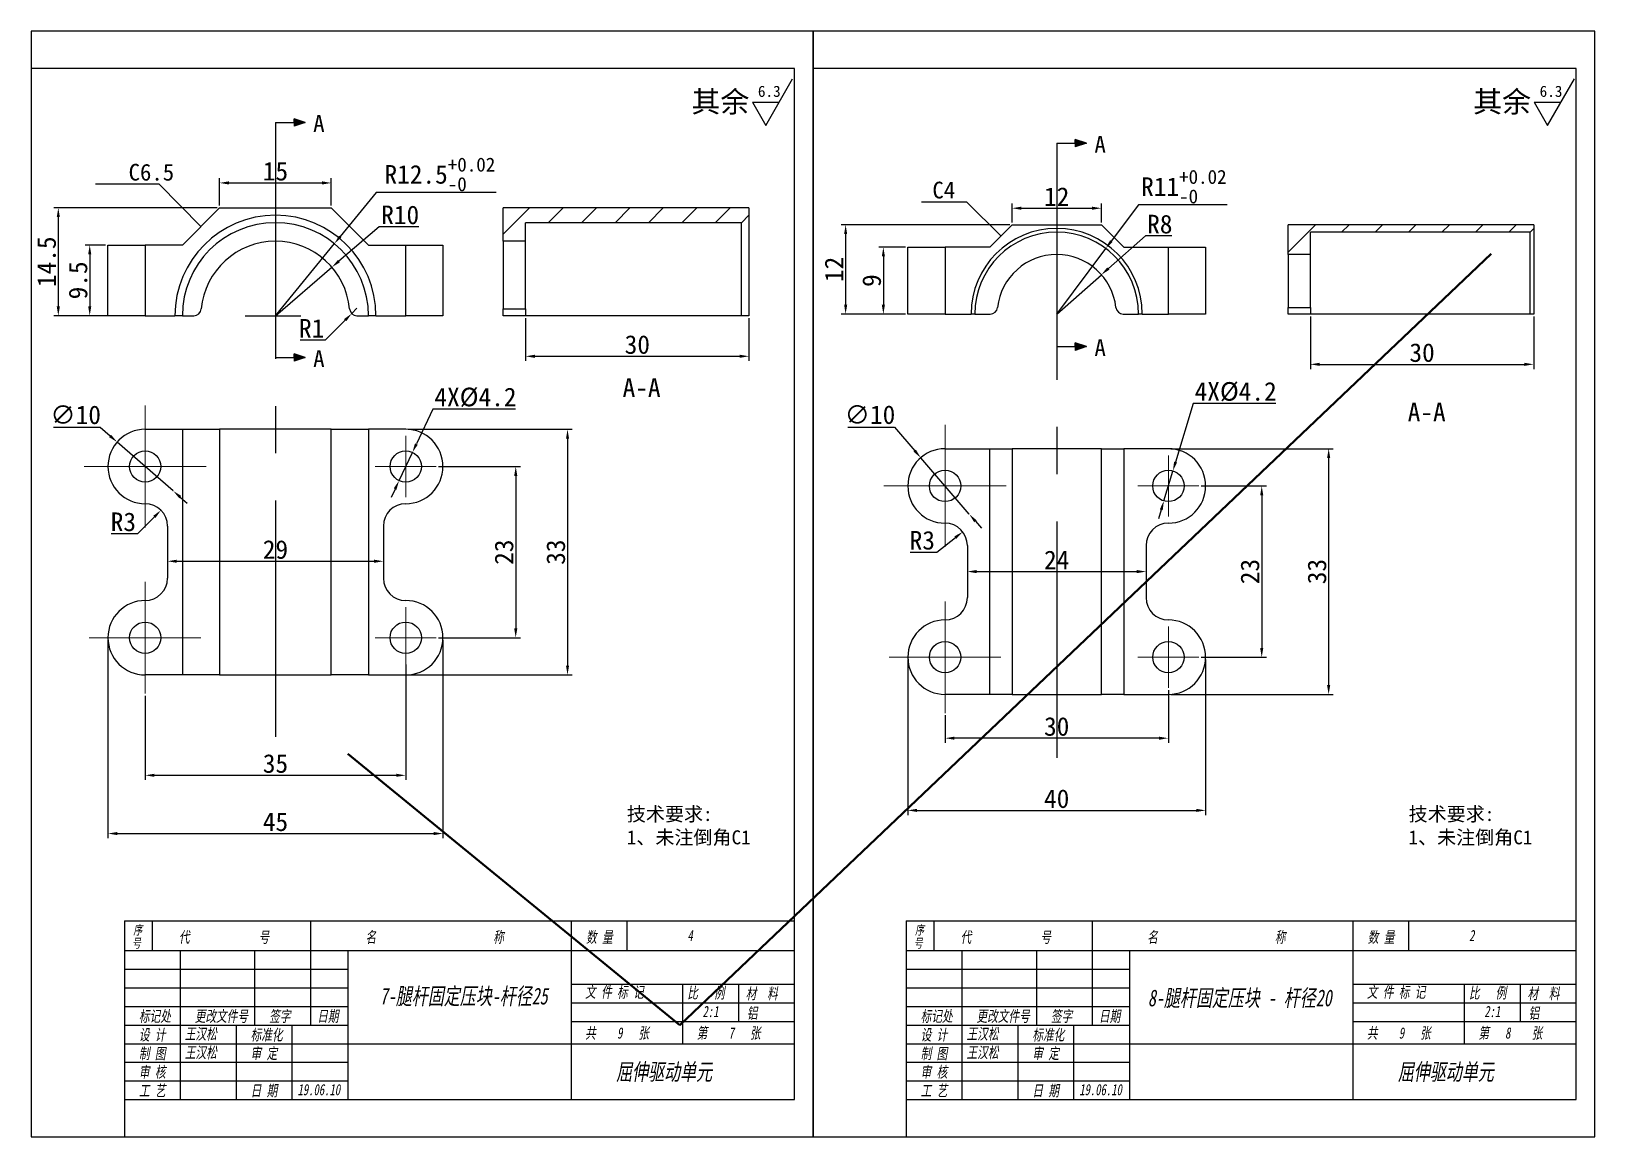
# Model space of a CAD drawing. Header units: millimetres. Extents: x 8840 to 20870, y -7456 to 1741.
# Drawn here: x 12014.6 to 12224.6, y -5488.7 to -5340.2 of the extents above; entities that cross this region are included whole.
import ezdxf

# ---------------------------------------------------------------- set-up
doc = ezdxf.new("R2010")
doc.units = ezdxf.units.MM
doc.linetypes.add('CENTER', pattern=[50.8, 31.75, -6.35, 6.35, -6.35])
doc.layers.get('0').update_dxf_attribs({"lineweight": 25})
for name, color, linetype in [('中心线', 5, 'CENTER'), ('临时线', 6, 'Continuous'), ('剖面线', 3, 'Continuous'), ('尺寸', 4, 'Continuous'), ('尺寸标注', 4, 'Continuous'), ('文字', 7, 'Continuous'), ('细实线', 2, 'Continuous')]:
    doc.layers.add(name, color=color, linetype=linetype)
doc.layers.add('粗实线', color=7, linetype='Continuous', lineweight=25)
doc.styles.get("Standard").update_dxf_attribs({"font": ''})
doc.styles.add('样式 2', font='', dxfattribs={"width": 0.7, "oblique": 10})
doc.styles.get('Standard').set_extended_font_data('SimSun')
doc.styles.get('样式 2').set_extended_font_data('SimSun')
doc.dimstyles.new('ISO-25 2.1', dxfattribs={"dimscale": 0.5, "dimtxt": 5, "dimasz": 2.5, "dimexe": 1.25, "dimexo": 0.625, "dimtad": 1, "dimtoh": 1, "dimdec": 1, "dimdsep": 46, "dimtxsty": 'Standard', "dimcen": 2.5, "dimclrt": 7, "dimadec": 0, "dimazin": 0, "dimtfac": 1, "dimtdec": 1, "dimtmove": 0, "dimatfit": 3, "dimfxl": 1, "dimarcsym": 0})

msp = doc.modelspace()

# ---------------------------------------------------------------- texts
at = {"style": '样式 2', "oblique": 10, "width": 0.7}
for s, height, p in [('号', 1.25, (12028.15, -5463.354)), ('序', 1.25, (12028.323, -5461.577)), ('代             号', 1.5, (12034.452, -5462.664)), ('名                      称', 1.5, (12059.518, -5462.664)), ('数 量', 1.5, (12089.146, -5462.664)), ('4', 1.5, (12102.753, -5462.449)), ('号', 1.25, (12133.15, -5463.354)), ('序', 1.25, (12133.323, -5461.577)), ('代             号', 1.5, (12139.452, -5462.664)), ('名                      称', 1.5, (12164.518, -5462.664)), ('数 量', 1.5, (12194.146, -5462.664)), ('2', 1.5, (12207.753, -5462.449)), ('7-腿杆固定压块-杆径25', 2.25, (12061.446, -5470.961)), ('文 件 标 记', 1.5, (12089.022, -5470.043)), ('文 件 标 记', 1.5, (12194.022, -5470.043)), ('比   例', 1.5, (12102.734, -5470.152)), ('材  料', 1.5, (12110.603, -5470.231)), ('8-腿杆固定压块 - 杆径20', 2.25, (12164.61, -5471.205)), ('比   例', 1.5, (12207.734, -5470.152)), ('材  料', 1.5, (12215.603, -5470.231)), ('标记处', 1.5, (12029.087, -5473.281)), ('更改文件号', 1.5, (12036.587, -5473.281)), ('签字', 1.5, (12046.587, -5473.281)), ('日期', 1.5, (12053.031, -5473.281)), ('2:1', 1.5, (12104.788, -5472.652)), ('铝', 1.5, (12110.741, -5472.873)), ('标记处', 1.5, (12134.087, -5473.281)), ('更改文件号', 1.5, (12141.587, -5473.281)), ('签字', 1.5, (12151.587, -5473.281)), ('日期', 1.5, (12158.031, -5473.281)), ('2:1', 1.5, (12209.788, -5472.652)), ('铝', 1.5, (12215.741, -5472.873)), ('设 计', 1.5, (12029.087, -5475.781)), ('王汉松', 1.5, (12035.253, -5475.652)), ('标准化', 1.5, (12044.087, -5475.781)), ('共    9   张', 1.5, (12089.022, -5475.543)), ('第    7   张', 1.5, (12104.003, -5475.543)), ('设 计', 1.5, (12134.087, -5475.781)), ('王汉松', 1.5, (12140.253, -5475.652)), ('标准化', 1.5, (12149.087, -5475.781)), ('共    9   张', 1.5, (12194.022, -5475.543)), ('第   8    张', 1.5, (12209.003, -5475.543)), ('制 图', 1.5, (12029.087, -5478.281)), ('王汉松', 1.5, (12035.253, -5478.152)), ('审 定', 1.5, (12044.087, -5478.281)), ('制 图', 1.5, (12134.087, -5478.281)), ('王汉松', 1.5, (12140.253, -5478.152)), ('审 定', 1.5, (12149.087, -5478.281)), ('屈伸驱动单元', 2.25, (12093.183, -5481.133)), ('屈伸驱动单元', 2.25, (12198.183, -5481.133)), ('审 核', 1.5, (12029.087, -5480.781)), ('审 核', 1.5, (12134.087, -5480.781)), ('工 艺', 1.5, (12029.087, -5483.281)), ('日 期', 1.5, (12044.087, -5483.281)), ('19.06.10', 1.5, (12050.391, -5483.151)), ('工 艺', 1.5, (12134.087, -5483.281)), ('日 期', 1.5, (12149.087, -5483.281)), ('19.06.10', 1.5, (12155.391, -5483.151))]:
    msp.add_text(s, height=height, dxfattribs=at).set_placement(p)
at = {"layer": '尺寸标注', "char_height": 2.25, "attachment_point": 1}
for s, insert in [('{\\C7;C6.5}', (12027.69, -5358.037)), ('{\\C7;C4}', (12135.653, -5360.433))]:
    msp.add_mtext_dynamic_manual_height_columns(s, width=14.2971, gutter_width=18.824, heights=[0], dxfattribs=dict(at, insert=insert))
at = {"layer": '文字'}
for p in [(12103.292, -5351.116), (12208.292, -5351.116)]:
    msp.add_text('其余', height=2.85, dxfattribs=at).set_placement(p)
at = {"layer": '文字', "ltscale": 0.1, "char_height": 1.875, "width": 27.06984, "attachment_point": 1}
for insert in [(12094.615, -5444.445), (12199.615, -5444.445)]:
    msp.add_mtext('{\\fSimSun|b0|i0|c134|p2;技术要求:\\P1、未注倒角C1}', dxfattribs=dict(at, insert=insert))
at = {"layer": '粗实线'}
for s, insert, char_height, attachment_point in [('{\\C7;A}', (12054.017, -5351.489), 2.25, 3), ('{\\C7;A}', (12158.955, -5354.285), 2.25, 3), ('{\\C7;A}', (12158.955, -5381.609), 2.25, 3), ('{\\C7;A}', (12054.017, -5383.075), 2.25, 3), ('{\\C7;A-A}', (12094.046, -5386.841), 2.5, 1), ('{\\C7;A-A}', (12199.498, -5390.128), 2.5, 1)]:
    msp.add_mtext_dynamic_manual_height_columns(s, width=35.09452, gutter_width=18.824, heights=[0], dxfattribs=dict(at, insert=insert, char_height=char_height, attachment_point=attachment_point))

# ---------------------------------------------------------------- blocks, each defined once
blk = doc.blocks.new('SW_CENTERMARKSYMBOL_0')
at = {"color": 0, "linetype": 'Continuous', "lineweight": 0}
for p, q in [((0, 5), (0, 7.5)), ((0, 0), (0, 5)), ((-5, 0), (-7.5, 0)), ((0, 0), (-5, 0)), ((0, 0), (0, -5)), ((0, 0), (5, 0)), ((5, 0), (7.5, 0)), ((0, -5), (0, -7.5))]:
    blk.add_line(p, q, dxfattribs=at)
blk = doc.blocks.new('SW_CENTERMARKSYMBOL_1')
at = {"color": 0, "linetype": 'Continuous', "lineweight": 0}
for p, q in [((0, 5), (0, 8.2)), ((0, 0), (0, 5)), ((-5, 0), (-8.2, 0)), ((0, 0), (-5, 0)), ((0, 0), (0, -5)), ((0, 0), (5, 0)), ((5, 0), (8.2, 0)), ((0, -5), (0, -8.2))]:
    blk.add_line(p, q, dxfattribs=at)
blk = doc.blocks.new('SW_CENTERMARKSYMBOL_2')
at = {"color": 0, "linetype": 'Continuous', "lineweight": 0}
for p, q in [((0, 2.5), (0, 4.1)), ((0, 0), (0, 2.5)), ((-2.5, 0), (-4.1, 0)), ((0, 0), (-2.5, 0)), ((0, 0), (0, -2.5)), ((0, 0), (2.5, 0)), ((2.5, 0), (4.1, 0)), ((0, -2.5), (0, -4.1))]:
    blk.add_line(p, q, dxfattribs=at)
blk = doc.blocks.new('SW_CENTERMARKSYMBOL_3')
at = {"color": 0, "linetype": 'Continuous', "lineweight": 0}
for p, q in [((0, 2.5), (0, 4.1)), ((0, 0), (0, 2.5)), ((-2.5, 0), (-4.1, 0)), ((0, 0), (-2.5, 0)), ((0, 0), (0, -2.5)), ((0, 0), (2.5, 0)), ((2.5, 0), (4.1, 0)), ((0, -2.5), (0, -4.1))]:
    blk.add_line(p, q, dxfattribs=at)
blk = doc.blocks.new('ra')
at = {"layer": '细实线'}
for p, q in [((0, 0), (6, 10.39)), ((-3, 5.2), (0, 0)), ((-3, 5.2), (3, 5.2))]:
    blk.add_line(p, q, dxfattribs=at)
at = {"layer": '文字'}
blk.add_attdef('RA', (-1.78, 6.39), '', height=2.5, dxfattribs=at)
blk = doc.blocks.new('*D539')
at = {"layer": 'Defpoints', "color": 0}
for p in [(12054.92, -5360.6), (12039.92, -5363.94), (12054.92, -5363.94)]:
    blk.add_point(p, dxfattribs=at)
at = {"layer": '尺寸标注', "color": 0, "lineweight": -2}
for p, q in [((12039.92, -5363.63), (12039.92, -5359.97)), ((12041.17, -5360.6), (12053.67, -5360.6)), ((12054.92, -5363.63), (12054.92, -5359.97))]:
    blk.add_line(p, q, dxfattribs=at)
at = {"layer": '尺寸标注', "color": 0}
for points in [[(12041.17, -5360.39), (12041.17, -5360.81), (12039.92, -5360.6)], [(12053.67, -5360.39), (12053.67, -5360.81), (12054.92, -5360.6)]]:
    blk.add_solid(points, dxfattribs=at)
at = {"layer": '尺寸标注', "color": 7, "insert": (12047.42, -5359.04), "char_height": 2.5, "attachment_point": 5}
blk.add_mtext('15', dxfattribs=at)
blk = doc.blocks.new('*D540')
at = {"layer": 'Defpoints', "color": 0}
for p in [(12058.37, -5377.44), (12057.66, -5378.15)]:
    blk.add_point(p, dxfattribs=at)
at = {"layer": '尺寸标注', "color": 0, "lineweight": -2}
for p, q in [((12058.37, -5377.44), (12057.66, -5378.15)), ((12054.13, -5381.69), (12056.78, -5379.04)), ((12050.74, -5381.69), (12054.13, -5381.69))]:
    blk.add_line(p, q, dxfattribs=at)
at = {"layer": '尺寸标注', "color": 0}
blk.add_solid([(12056.63, -5378.89), (12056.93, -5379.18), (12057.66, -5378.15)], dxfattribs=at)
at = {"layer": '尺寸标注', "color": 7, "insert": (12052.28, -5380.13), "char_height": 2.5, "attachment_point": 5}
blk.add_mtext('R1', dxfattribs=at)
blk = doc.blocks.new('*D541')
at = {"layer": 'Defpoints', "color": 0}
for p in [(12064.92, -5425), (12029.92, -5429.2), (12064.92, -5440.18)]:
    blk.add_point(p, dxfattribs=at)
at = {"layer": '尺寸标注', "color": 0, "lineweight": -2}
for p, q in [((12064.92, -5425.31), (12064.92, -5440.8)), ((12029.92, -5429.51), (12029.92, -5440.8)), ((12031.17, -5440.18), (12063.67, -5440.18))]:
    blk.add_line(p, q, dxfattribs=at)
at = {"layer": '尺寸标注', "color": 0}
for points in [[(12031.17, -5439.97), (12031.17, -5440.38), (12029.92, -5440.18)], [(12063.67, -5439.97), (12063.67, -5440.38), (12064.92, -5440.18)]]:
    blk.add_solid(points, dxfattribs=at)
at = {"layer": '尺寸标注', "color": 7, "insert": (12047.42, -5438.61), "char_height": 2.5, "attachment_point": 5}
blk.add_mtext('35', dxfattribs=at)
blk = doc.blocks.new('*D542')
at = {"layer": 'Defpoints', "color": 0}
for p in [(12064.92, -5393.7), (12064.92, -5426.7), (12086.65, -5426.7)]:
    blk.add_point(p, dxfattribs=at)
at = {"layer": '尺寸标注', "color": 0, "lineweight": -2}
for p, q in [((12065.23, -5393.7), (12087.27, -5393.7)), ((12086.65, -5394.95), (12086.65, -5425.45)), ((12065.23, -5426.7), (12087.27, -5426.7))]:
    blk.add_line(p, q, dxfattribs=at)
at = {"layer": '尺寸标注', "color": 0}
for points in [[(12086.44, -5394.95), (12086.85, -5394.95), (12086.65, -5393.7)], [(12086.44, -5425.45), (12086.85, -5425.45), (12086.65, -5426.7)]]:
    blk.add_solid(points, dxfattribs=at)
at = {"layer": '尺寸标注', "color": 7, "insert": (12085.08, -5410.2), "char_height": 2.5, "attachment_point": 5, "rotation": 90}
blk.add_mtext('33', dxfattribs=at)
blk = doc.blocks.new('*D543')
at = {"layer": 'Defpoints', "color": 0}
for p in [(12069.02, -5398.7), (12069.02, -5421.7), (12079.69, -5421.7)]:
    blk.add_point(p, dxfattribs=at)
at = {"layer": '尺寸标注', "color": 0, "lineweight": -2}
for p, q in [((12069.33, -5398.7), (12080.32, -5398.7)), ((12079.69, -5399.95), (12079.69, -5420.45)), ((12069.33, -5421.7), (12080.32, -5421.7))]:
    blk.add_line(p, q, dxfattribs=at)
at = {"layer": '尺寸标注', "color": 0}
for points in [[(12079.48, -5399.95), (12079.9, -5399.95), (12079.69, -5398.7)], [(12079.48, -5420.45), (12079.9, -5420.45), (12079.69, -5421.7)]]:
    blk.add_solid(points, dxfattribs=at)
at = {"layer": '尺寸标注', "color": 7, "insert": (12078.13, -5410.2), "char_height": 2.5, "attachment_point": 5, "rotation": 90}
blk.add_mtext('23', dxfattribs=at)
blk = doc.blocks.new('*D544')
at = {"layer": 'Defpoints', "color": 0}
for p in [(12026.15, -5395.41), (12033.69, -5401.98)]:
    blk.add_point(p, dxfattribs=at)
at = {"layer": '尺寸标注', "color": 0, "lineweight": -2}
for p, q in [((12017.61, -5393.43), (12023.87, -5393.43)), ((12023.87, -5393.43), (12025.2, -5394.59)), ((12033.69, -5401.98), (12026.15, -5395.41)), ((12034.63, -5402.8), (12035.57, -5403.62))]:
    blk.add_line(p, q, dxfattribs=at)
at = {"layer": '尺寸标注', "color": 0}
for points in [[(12025.34, -5394.43), (12025.07, -5394.75), (12026.15, -5395.41)], [(12034.76, -5402.64), (12034.49, -5402.96), (12033.69, -5401.98)]]:
    blk.add_solid(points, dxfattribs=at)
at = {"layer": '尺寸标注', "color": 7, "insert": (12020.58, -5391.77), "char_height": 2.5, "attachment_point": 5}
blk.add_mtext('∅10', dxfattribs=at)
blk = doc.blocks.new('*D545')
at = {"layer": 'Defpoints', "color": 0}
for p in [(12032.92, -5410.2), (12061.92, -5410.2), (12061.92, -5411.42)]:
    blk.add_point(p, dxfattribs=at)
at = {"layer": '尺寸标注', "color": 0, "lineweight": -2}
for p, q in [((12032.92, -5410.51), (12032.92, -5412.05)), ((12034.17, -5411.42), (12060.67, -5411.42)), ((12061.92, -5410.51), (12061.92, -5412.05))]:
    blk.add_line(p, q, dxfattribs=at)
at = {"layer": '尺寸标注', "color": 0}
for points in [[(12034.17, -5411.21), (12034.17, -5411.63), (12032.92, -5411.42)], [(12060.67, -5411.21), (12060.67, -5411.63), (12061.92, -5411.42)]]:
    blk.add_solid(points, dxfattribs=at)
at = {"layer": '尺寸标注', "color": 7, "insert": (12047.42, -5409.86), "char_height": 2.5, "attachment_point": 5}
blk.add_mtext('29', dxfattribs=at)
blk = doc.blocks.new('*D546')
at = {"layer": 'Defpoints', "color": 0}
for p in [(12055.33, -5368.76), (12047.42, -5378.44)]:
    blk.add_point(p, dxfattribs=at)
at = {"layer": '尺寸标注', "color": 0, "lineweight": -2}
for p, q in [((12060.94, -5361.9), (12056.12, -5367.8)), ((12077.08, -5361.9), (12060.94, -5361.9)), ((12047.42, -5378.44), (12055.33, -5368.76))]:
    blk.add_line(p, q, dxfattribs=at)
at = {"layer": '尺寸标注', "color": 0}
blk.add_solid([(12055.96, -5367.66), (12056.28, -5367.93), (12055.33, -5368.76)], dxfattribs=at)
at = {"layer": '尺寸标注', "color": 7, "insert": (12069.5, -5359.45), "char_height": 2.5, "attachment_point": 5}
blk.add_mtext('\\A1;R12.5{\\H1.875000;\\S+0.02^ -0;}', dxfattribs=at)
blk = doc.blocks.new('*D547')
at = {"layer": 'Defpoints', "color": 0}
for p in [(12055, -5371.92), (12047.42, -5378.44)]:
    blk.add_point(p, dxfattribs=at)
at = {"layer": '尺寸标注', "color": 0, "lineweight": -2}
for p, q in [((12061.33, -5366.48), (12055.95, -5371.11)), ((12066.69, -5366.48), (12061.33, -5366.48)), ((12047.42, -5378.44), (12055, -5371.92))]:
    blk.add_line(p, q, dxfattribs=at)
at = {"layer": '尺寸标注', "color": 0}
blk.add_solid([(12055.81, -5370.95), (12056.08, -5371.27), (12055, -5371.92)], dxfattribs=at)
at = {"layer": '尺寸标注', "color": 7, "insert": (12064.17, -5364.91), "char_height": 2.5, "attachment_point": 5}
blk.add_mtext('R10', dxfattribs=at)
blk = doc.blocks.new('*D548')
at = {"layer": 'Defpoints', "color": 0}
for p in [(12024.92, -5368.94), (12022.47, -5378.44), (12024.92, -5378.44)]:
    blk.add_point(p, dxfattribs=at)
at = {"layer": '尺寸标注', "color": 0, "lineweight": -2}
for p, q in [((12024.6, -5368.94), (12021.85, -5368.94)), ((12022.47, -5370.19), (12022.47, -5377.19)), ((12024.6, -5378.44), (12021.85, -5378.44))]:
    blk.add_line(p, q, dxfattribs=at)
at = {"layer": '尺寸标注', "color": 0}
for points in [[(12022.26, -5370.19), (12022.68, -5370.19), (12022.47, -5368.94)], [(12022.26, -5377.19), (12022.68, -5377.19), (12022.47, -5378.44)]]:
    blk.add_solid(points, dxfattribs=at)
at = {"layer": '尺寸标注', "color": 7, "insert": (12020.91, -5373.69), "char_height": 2.5, "attachment_point": 5, "rotation": 90}
blk.add_mtext('9.5', dxfattribs=at)
blk = doc.blocks.new('*D549')
at = {"layer": 'Defpoints', "color": 0}
for p in [(12039.92, -5363.94), (12018.25, -5378.44), (12029.92, -5378.44)]:
    blk.add_point(p, dxfattribs=at)
at = {"layer": '尺寸标注', "color": 0, "lineweight": -2}
for p, q in [((12039.6, -5363.94), (12017.63, -5363.94)), ((12018.25, -5365.19), (12018.25, -5377.19)), ((12029.6, -5378.44), (12017.63, -5378.44))]:
    blk.add_line(p, q, dxfattribs=at)
at = {"layer": '尺寸标注', "color": 0}
for points in [[(12018.04, -5365.19), (12018.46, -5365.19), (12018.25, -5363.94)], [(12018.04, -5377.19), (12018.46, -5377.19), (12018.25, -5378.44)]]:
    blk.add_solid(points, dxfattribs=at)
at = {"layer": '尺寸标注', "color": 7, "insert": (12016.69, -5371.19), "char_height": 2.5, "attachment_point": 5, "rotation": 90}
blk.add_mtext('14.5', dxfattribs=at)
blk = doc.blocks.new('*D550')
at = {"layer": 'Defpoints', "color": 0}
for p in [(12081.02, -5378.44), (12111.02, -5378.44), (12111.02, -5383.89)]:
    blk.add_point(p, dxfattribs=at)
at = {"layer": '尺寸标注', "color": 0, "lineweight": -2}
for p, q in [((12081.02, -5378.76), (12081.02, -5384.52)), ((12111.02, -5378.76), (12111.02, -5384.52)), ((12082.27, -5383.89), (12109.77, -5383.89))]:
    blk.add_line(p, q, dxfattribs=at)
at = {"layer": '尺寸标注', "color": 0}
for points in [[(12082.27, -5383.68), (12082.27, -5384.1), (12081.02, -5383.89)], [(12109.77, -5383.68), (12109.77, -5384.1), (12111.02, -5383.89)]]:
    blk.add_solid(points, dxfattribs=at)
at = {"layer": '尺寸标注', "color": 7, "insert": (12096.02, -5382.33), "char_height": 2.5, "attachment_point": 5}
blk.add_mtext('30', dxfattribs=at)
blk = doc.blocks.new('*D551')
at = {"layer": 'Defpoints', "color": 0}
for p in [(12024.92, -5421.7), (12069.92, -5421.7), (12069.92, -5448)]:
    blk.add_point(p, dxfattribs=at)
at = {"layer": '尺寸标注', "color": 0, "lineweight": -2}
for p, q in [((12024.92, -5422.01), (12024.92, -5448.62)), ((12069.92, -5422.01), (12069.92, -5448.62)), ((12026.17, -5448), (12068.67, -5448))]:
    blk.add_line(p, q, dxfattribs=at)
at = {"layer": '尺寸标注', "color": 0}
for points in [[(12026.17, -5447.79), (12026.17, -5448.21), (12024.92, -5448)], [(12068.67, -5447.79), (12068.67, -5448.21), (12069.92, -5448)]]:
    blk.add_solid(points, dxfattribs=at)
at = {"layer": '尺寸标注', "color": 7, "insert": (12047.42, -5446.43), "char_height": 2.5, "attachment_point": 5}
blk.add_mtext('45', dxfattribs=at)
blk = doc.blocks.new('*D552')
at = {"layer": 'Defpoints', "color": 0}
for p in [(12032.04, -5404.57), (12029.92, -5406.7)]:
    blk.add_point(p, dxfattribs=at)
at = {"layer": '尺寸标注', "color": 0, "lineweight": -2}
for p, q in [((12028.91, -5407.7), (12031.15, -5405.46)), ((12025.37, -5407.7), (12028.91, -5407.7))]:
    blk.add_line(p, q, dxfattribs=at)
at = {"layer": '尺寸标注', "color": 0}
blk.add_solid([(12031.01, -5405.31), (12031.3, -5405.6), (12032.04, -5404.57)], dxfattribs=at)
at = {"layer": '尺寸标注', "color": 7, "insert": (12026.99, -5406.14), "char_height": 2.5, "attachment_point": 5}
blk.add_mtext('R3', dxfattribs=at)
blk = doc.blocks.new('*D553')
at = {"layer": 'Defpoints', "color": 0}
for p in [(12065.81, -5396.8), (12064.02, -5400.59)]:
    blk.add_point(p, dxfattribs=at)
at = {"layer": '尺寸标注', "color": 0, "lineweight": -2}
for p, q in [((12068.57, -5390.97), (12066.35, -5395.67)), ((12079.67, -5390.97), (12068.57, -5390.97)), ((12064.02, -5400.59), (12065.81, -5396.8)), ((12063.48, -5401.72), (12062.95, -5402.85))]:
    blk.add_line(p, q, dxfattribs=at)
at = {"layer": '尺寸标注', "color": 0}
for points in [[(12066.16, -5395.58), (12066.54, -5395.76), (12065.81, -5396.8)], [(12063.3, -5401.63), (12063.67, -5401.81), (12064.02, -5400.59)]]:
    blk.add_solid(points, dxfattribs=at)
at = {"layer": '尺寸标注', "color": 7, "insert": (12074.28, -5389.41), "char_height": 2.5, "attachment_point": 5}
blk.add_mtext('4X%%C4.2', dxfattribs=at)
blk = doc.blocks.new('*D554')
at = {"layer": 'Defpoints', "color": 0}
for p in [(12132.35, -5424.31), (12172.35, -5424.31), (12172.35, -5444.89)]:
    blk.add_point(p, dxfattribs=at)
at = {"layer": '尺寸标注', "color": 0, "lineweight": -2}
for p, q in [((12132.35, -5424.62), (12132.35, -5445.52)), ((12172.35, -5424.62), (12172.35, -5445.52)), ((12133.6, -5444.89), (12171.1, -5444.89))]:
    blk.add_line(p, q, dxfattribs=at)
at = {"layer": '尺寸标注', "color": 0}
for points in [[(12133.6, -5444.68), (12133.6, -5445.1), (12132.35, -5444.89)], [(12171.1, -5444.68), (12171.1, -5445.1), (12172.35, -5444.89)]]:
    blk.add_solid(points, dxfattribs=at)
at = {"layer": '尺寸标注', "color": 7, "insert": (12152.35, -5443.33), "char_height": 2.5, "attachment_point": 5}
blk.add_mtext('40', dxfattribs=at)
blk = doc.blocks.new('*D555')
at = {"layer": 'Defpoints', "color": 0}
for p in [(12146.35, -5366.22), (12124, -5378.22), (12132.35, -5378.22)]:
    blk.add_point(p, dxfattribs=at)
at = {"layer": '尺寸标注', "color": 0, "lineweight": -2}
for p, q in [((12146.04, -5366.22), (12123.38, -5366.22)), ((12124, -5367.47), (12124, -5376.97)), ((12132.04, -5378.22), (12123.38, -5378.22))]:
    blk.add_line(p, q, dxfattribs=at)
at = {"layer": '尺寸标注', "color": 0}
for points in [[(12123.8, -5367.47), (12124.21, -5367.47), (12124, -5366.22)], [(12123.8, -5376.97), (12124.21, -5376.97), (12124, -5378.22)]]:
    blk.add_solid(points, dxfattribs=at)
at = {"layer": '尺寸标注', "color": 7, "insert": (12122.44, -5372.22), "char_height": 2.5, "attachment_point": 5, "rotation": 90}
blk.add_mtext('12', dxfattribs=at)
blk = doc.blocks.new('*D556')
at = {"layer": 'Defpoints', "color": 0}
for p in [(12167.35, -5396.31), (12167.35, -5429.31), (12188.88, -5429.31)]:
    blk.add_point(p, dxfattribs=at)
at = {"layer": '尺寸标注', "color": 0, "lineweight": -2}
for p, q in [((12167.67, -5396.31), (12189.5, -5396.31)), ((12188.88, -5397.56), (12188.88, -5428.06)), ((12167.67, -5429.31), (12189.5, -5429.31))]:
    blk.add_line(p, q, dxfattribs=at)
at = {"layer": '尺寸标注', "color": 0}
for points in [[(12188.67, -5397.56), (12189.09, -5397.56), (12188.88, -5396.31)], [(12188.67, -5428.06), (12189.09, -5428.06), (12188.88, -5429.31)]]:
    blk.add_solid(points, dxfattribs=at)
at = {"layer": '尺寸标注', "color": 7, "insert": (12187.32, -5412.81), "char_height": 2.5, "attachment_point": 5, "rotation": 90}
blk.add_mtext('33', dxfattribs=at)
blk = doc.blocks.new('*D557')
at = {"layer": 'Defpoints', "color": 0}
for p in [(12140.35, -5409.31), (12164.35, -5409.31), (12164.35, -5412.81)]:
    blk.add_point(p, dxfattribs=at)
at = {"layer": '尺寸标注', "color": 0, "lineweight": -2}
for p, q in [((12140.35, -5409.62), (12140.35, -5413.43)), ((12164.35, -5409.62), (12164.35, -5413.43)), ((12141.6, -5412.81), (12163.1, -5412.81))]:
    blk.add_line(p, q, dxfattribs=at)
at = {"layer": '尺寸标注', "color": 0}
for points in [[(12141.6, -5412.6), (12141.6, -5413.02), (12140.35, -5412.81)], [(12163.1, -5412.6), (12163.1, -5413.02), (12164.35, -5412.81)]]:
    blk.add_solid(points, dxfattribs=at)
at = {"layer": '尺寸标注', "color": 7, "insert": (12152.35, -5411.24), "char_height": 2.5, "attachment_point": 5}
blk.add_mtext('24', dxfattribs=at)
blk = doc.blocks.new('*D558')
at = {"layer": 'Defpoints', "color": 0}
for p in [(12132.35, -5369.22), (12129.07, -5378.22), (12132.35, -5378.22)]:
    blk.add_point(p, dxfattribs=at)
at = {"layer": '尺寸标注', "color": 0, "lineweight": -2}
for p, q in [((12132.04, -5369.22), (12128.45, -5369.22)), ((12129.07, -5370.47), (12129.07, -5376.97)), ((12132.04, -5378.22), (12128.45, -5378.22))]:
    blk.add_line(p, q, dxfattribs=at)
at = {"layer": '尺寸标注', "color": 0}
for points in [[(12128.86, -5370.47), (12129.28, -5370.47), (12129.07, -5369.22)], [(12128.86, -5376.97), (12129.28, -5376.97), (12129.07, -5378.22)]]:
    blk.add_solid(points, dxfattribs=at)
at = {"layer": '尺寸标注', "color": 7, "insert": (12127.51, -5373.72), "char_height": 2.5, "attachment_point": 5, "rotation": 90}
blk.add_mtext('9', dxfattribs=at)
blk = doc.blocks.new('*D559')
at = {"layer": 'Defpoints', "color": 0}
for p in [(12158.35, -5364), (12146.35, -5366.22), (12158.35, -5366.22)]:
    blk.add_point(p, dxfattribs=at)
at = {"layer": '尺寸标注', "color": 0, "lineweight": -2}
for p, q in [((12146.35, -5365.91), (12146.35, -5363.38)), ((12158.35, -5365.91), (12158.35, -5363.38)), ((12147.6, -5364), (12157.1, -5364))]:
    blk.add_line(p, q, dxfattribs=at)
at = {"layer": '尺寸标注', "color": 0}
for points in [[(12147.6, -5363.79), (12147.6, -5364.21), (12146.35, -5364)], [(12157.1, -5363.79), (12157.1, -5364.21), (12158.35, -5364)]]:
    blk.add_solid(points, dxfattribs=at)
at = {"layer": '尺寸标注', "color": 7, "insert": (12152.35, -5362.44), "char_height": 2.5, "attachment_point": 5}
blk.add_mtext('12', dxfattribs=at)
blk = doc.blocks.new('*D560')
at = {"layer": 'Defpoints', "color": 0}
for p in [(12158.94, -5369.41), (12152.35, -5378.22)]:
    blk.add_point(p, dxfattribs=at)
at = {"layer": '尺寸标注', "color": 0, "lineweight": -2}
for p, q in [((12163.32, -5363.55), (12159.69, -5368.41)), ((12175.24, -5363.55), (12163.32, -5363.55)), ((12152.35, -5378.22), (12158.94, -5369.41))]:
    blk.add_line(p, q, dxfattribs=at)
at = {"layer": '尺寸标注', "color": 0}
blk.add_solid([(12159.52, -5368.28), (12159.85, -5368.53), (12158.94, -5369.41)], dxfattribs=at)
at = {"layer": '尺寸标注', "color": 7, "insert": (12169.43, -5361.1), "char_height": 2.5, "attachment_point": 5}
blk.add_mtext('\\A1;R11{\\H1.875000;\\S+0.02^ -0;}', dxfattribs=at)
blk = doc.blocks.new('*D561')
at = {"layer": 'Defpoints', "color": 0}
for p in [(12158.35, -5372.93), (12152.35, -5378.22)]:
    blk.add_point(p, dxfattribs=at)
at = {"layer": '尺寸标注', "color": 0, "lineweight": -2}
for p, q in [((12164.27, -5367.71), (12159.29, -5372.1)), ((12167.81, -5367.71), (12164.27, -5367.71)), ((12152.35, -5378.22), (12158.35, -5372.93))]:
    blk.add_line(p, q, dxfattribs=at)
at = {"layer": '尺寸标注', "color": 0}
blk.add_solid([(12159.15, -5371.94), (12159.43, -5372.26), (12158.35, -5372.93)], dxfattribs=at)
at = {"layer": '尺寸标注', "color": 7, "insert": (12166.2, -5366.15), "char_height": 2.5, "attachment_point": 5}
blk.add_mtext('R8', dxfattribs=at)
blk = doc.blocks.new('*D562')
at = {"layer": 'Defpoints', "color": 0}
for p in [(12171.45, -5401.31), (12171.45, -5424.31), (12179.89, -5424.31)]:
    blk.add_point(p, dxfattribs=at)
at = {"layer": '尺寸标注', "color": 0, "lineweight": -2}
for p, q in [((12171.77, -5401.31), (12180.51, -5401.31)), ((12179.89, -5402.56), (12179.89, -5423.06)), ((12171.77, -5424.31), (12180.51, -5424.31))]:
    blk.add_line(p, q, dxfattribs=at)
at = {"layer": '尺寸标注', "color": 0}
for points in [[(12179.68, -5402.56), (12180.1, -5402.56), (12179.89, -5401.31)], [(12179.68, -5423.06), (12180.1, -5423.06), (12179.89, -5424.31)]]:
    blk.add_solid(points, dxfattribs=at)
at = {"layer": '尺寸标注', "color": 7, "insert": (12178.32, -5412.81), "char_height": 2.5, "attachment_point": 5, "rotation": 90}
blk.add_mtext('23', dxfattribs=at)
blk = doc.blocks.new('*D563')
at = {"layer": 'Defpoints', "color": 0}
for p in [(12167.35, -5428.41), (12137.35, -5431.81), (12137.35, -5435.19)]:
    blk.add_point(p, dxfattribs=at)
at = {"layer": '尺寸标注', "color": 0, "lineweight": -2}
for p, q in [((12167.35, -5428.72), (12167.35, -5435.82)), ((12137.35, -5432.12), (12137.35, -5435.82)), ((12166.1, -5435.19), (12138.6, -5435.19))]:
    blk.add_line(p, q, dxfattribs=at)
at = {"layer": '尺寸标注', "color": 0}
for points in [[(12138.6, -5434.99), (12138.6, -5435.4), (12137.35, -5435.19)], [(12166.1, -5434.99), (12166.1, -5435.4), (12167.35, -5435.19)]]:
    blk.add_solid(points, dxfattribs=at)
at = {"layer": '尺寸标注', "color": 7, "insert": (12152.35, -5433.63), "char_height": 2.5, "attachment_point": 5}
blk.add_mtext('30', dxfattribs=at)
blk = doc.blocks.new('*D564')
at = {"layer": 'Defpoints', "color": 0}
for p in [(12134.09, -5397.52), (12140.61, -5405.1)]:
    blk.add_point(p, dxfattribs=at)
at = {"layer": '尺寸标注', "color": 0, "lineweight": -2}
for p, q in [((12124.29, -5393.41), (12130.56, -5393.41)), ((12130.56, -5393.41), (12133.28, -5396.57)), ((12140.61, -5405.1), (12134.09, -5397.52)), ((12141.43, -5406.05), (12142.25, -5406.99))]:
    blk.add_line(p, q, dxfattribs=at)
at = {"layer": '尺寸标注', "color": 0}
for points in [[(12133.44, -5396.43), (12133.12, -5396.7), (12134.09, -5397.52)], [(12141.59, -5405.91), (12141.27, -5406.18), (12140.61, -5405.1)]]:
    blk.add_solid(points, dxfattribs=at)
at = {"layer": '尺寸标注', "color": 7, "insert": (12127.27, -5391.75), "char_height": 2.5, "attachment_point": 5}
blk.add_mtext('∅10', dxfattribs=at)
blk = doc.blocks.new('*D565')
at = {"layer": 'Defpoints', "color": 0}
for p in [(12139.73, -5407.47), (12137.35, -5409.31)]:
    blk.add_point(p, dxfattribs=at)
at = {"layer": '尺寸标注', "color": 0, "lineweight": -2}
for p, q in [((12136.23, -5410.18), (12138.74, -5408.24)), ((12132.69, -5410.18), (12136.23, -5410.18))]:
    blk.add_line(p, q, dxfattribs=at)
at = {"layer": '尺寸标注', "color": 0}
blk.add_solid([(12138.61, -5408.07), (12138.87, -5408.4), (12139.73, -5407.47)], dxfattribs=at)
at = {"layer": '尺寸标注', "color": 7, "insert": (12134.3, -5408.62), "char_height": 2.5, "attachment_point": 5}
blk.add_mtext('R3', dxfattribs=at)
blk = doc.blocks.new('*D566')
at = {"layer": 'Defpoints', "color": 0}
for p in [(12167.96, -5399.3), (12166.75, -5403.32)]:
    blk.add_point(p, dxfattribs=at)
at = {"layer": '尺寸标注', "color": 0, "lineweight": -2}
for p, q in [((12170.68, -5390.22), (12168.32, -5398.1)), ((12181.78, -5390.22), (12170.68, -5390.22)), ((12166.75, -5403.32), (12167.96, -5399.3)), ((12166.39, -5404.52), (12166.03, -5405.71))]:
    blk.add_line(p, q, dxfattribs=at)
at = {"layer": '尺寸标注', "color": 0}
for points in [[(12168.12, -5398.04), (12168.52, -5398.16), (12167.96, -5399.3)], [(12166.19, -5404.46), (12166.59, -5404.58), (12166.75, -5403.32)]]:
    blk.add_solid(points, dxfattribs=at)
at = {"layer": '尺寸标注', "color": 7, "insert": (12176.39, -5388.66), "char_height": 2.5, "attachment_point": 5}
blk.add_mtext('4X%%c4.2', dxfattribs=at)
blk = doc.blocks.new('*D567')
at = {"layer": 'Defpoints', "color": 0}
for p in [(12186.43, -5378.22), (12216.43, -5378.22), (12216.43, -5384.97)]:
    blk.add_point(p, dxfattribs=at)
at = {"layer": '尺寸标注', "color": 0, "lineweight": -2}
for p, q in [((12186.43, -5378.53), (12186.43, -5385.6)), ((12216.43, -5378.53), (12216.43, -5385.6)), ((12187.68, -5384.97), (12215.18, -5384.97))]:
    blk.add_line(p, q, dxfattribs=at)
at = {"layer": '尺寸标注', "color": 0}
for points in [[(12187.68, -5384.76), (12187.68, -5385.18), (12186.43, -5384.97)], [(12215.18, -5384.76), (12215.18, -5385.18), (12216.43, -5384.97)]]:
    blk.add_solid(points, dxfattribs=at)
at = {"layer": '尺寸标注', "color": 7, "insert": (12201.43, -5383.41), "char_height": 2.5, "attachment_point": 5}
blk.add_mtext('30', dxfattribs=at)
blk = doc.blocks.new('CHECK_DWG')
at = {"layer": '粗实线', "color": 1, "linetype": 'ByBlock', "lineweight": 50}
blk.add_line((0, 0), (109.02, 103.6), dxfattribs=at)
at = {"layer": '粗实线', "color": 1, "linetype": 'ByBlock', "lineweight": 50, "ltscale": 2}
blk.add_line((-44.59, 36.45), (0, 0), dxfattribs=at)

# ---------------------------------------------------------------- dimensions: what is measured, and where the dimension line sits
at = {"layer": '尺寸标注'}
for base, p1, p2, picture, middle in [((12054.916, -5360.598), (12039.916, -5363.943), (12054.916, -5363.943), '*D539', (12047.416, -5359.036)), ((12158.354, -5364), (12146.354, -5366.218), (12158.354, -5366.218), '*D559', (12152.354, -5362.438)), ((12111.015, -5383.892), (12081.015, -5378.443), (12111.015, -5378.443), '*D550', (12096.015, -5382.329)), ((12216.434, -5384.971), (12186.434, -5378.218), (12216.434, -5378.218), '*D567', (12201.434, -5383.409)), ((12061.916, -5411.421), (12032.916, -5410.195), (12061.916, -5410.195), '*D545', (12047.416, -5409.859)), ((12164.354, -5412.807), (12140.354, -5409.307), (12164.354, -5409.307), '*D557', (12152.354, -5411.245)), ((12069.916, -5447.997), (12024.916, -5421.695), (12069.916, -5421.695), '*D551', (12047.416, -5446.435)), ((12064.916, -5440.175), (12029.916, -5429.195), (12064.916, -5424.995), '*D541', (12047.416, -5438.613)), ((12172.354, -5444.891), (12132.354, -5424.307), (12172.354, -5424.307), '*D554', (12152.354, -5443.329)), ((12137.354, -5435.194), (12167.354, -5428.407), (12137.354, -5431.807), '*D563', (12152.354, -5433.632))]:
    dim = msp.add_linear_dim(base=base, p1=p1, p2=p2, dimstyle='ISO-25 2.1', dxfattribs=at)
    dim.commit()
    dim.dimension.update_dxf_attribs({"geometry": picture, "text_midpoint": middle})
for center, mpoint, picture, middle in [((12047.416, -5378.443), (12055.326, -5368.764), '*D546', (12069.499, -5361.895)), ((12152.354, -5378.218), (12158.939, -5369.407), '*D560', (12169.434, -5363.55))]:
    dim = msp.add_radius_dim(center=center, mpoint=mpoint, dimstyle='ISO-25 2.1', override={"dimgap": 0.625, "dimtol": 1, "dimlim": 0, "dimtp": 0.02, "dimtm": 1e-09, "dimtfac": 0.75, "dimtdec": 2, "dimtolj": 1}, dxfattribs=at)
    dim.commit()
    dim.dimension.update_dxf_attribs({"geometry": picture, "text_midpoint": middle, "dimtype": 164})
for center, mpoint, picture, middle in [((12047.416, -5378.443), (12054.998, -5371.923), '*D547', (12064.167, -5366.476)), ((12152.354, -5378.218), (12158.354, -5372.927), '*D561', (12166.196, -5367.713)), ((12029.916, -5406.695), (12032.037, -5404.574), '*D552', (12026.986, -5407.702)), ((12137.354, -5409.307), (12139.726, -5407.47), '*D565', (12134.305, -5410.179))]:
    dim = msp.add_radius_dim(center=center, mpoint=mpoint, dimstyle='ISO-25 2.1', dxfattribs=at)
    dim.commit()
    dim.dimension.update_dxf_attribs({"geometry": picture, "text_midpoint": middle, "dimtype": 164})
for base, p1, p2, picture, middle in [((12018.252, -5378.443), (12039.916, -5363.943), (12029.916, -5378.443), '*D549', (12016.69, -5371.193)), ((12124.004, -5378.218), (12146.354, -5366.218), (12132.354, -5378.218), '*D555', (12122.442, -5372.218)), ((12022.471, -5378.443), (12024.916, -5368.943), (12024.916, -5378.443), '*D548', (12020.909, -5373.693)), ((12129.073, -5378.218), (12132.354, -5369.218), (12132.354, -5378.218), '*D558', (12127.51, -5373.718)), ((12086.646, -5426.695), (12064.916, -5393.695), (12064.916, -5426.695), '*D542', (12085.084, -5410.195)), ((12188.88, -5429.307), (12167.354, -5396.307), (12167.354, -5429.307), '*D556', (12187.317, -5412.807)), ((12079.69, -5421.695), (12069.016, -5398.695), (12069.016, -5421.695), '*D543', (12078.128, -5410.195)), ((12179.887, -5424.307), (12171.454, -5401.307), (12171.454, -5424.307), '*D562', (12178.325, -5412.807))]:
    dim = msp.add_linear_dim(base=base, p1=p1, p2=p2, angle=90, dimstyle='ISO-25 2.1', dxfattribs=at)
    dim.commit()
    dim.dimension.update_dxf_attribs({"geometry": picture, "text_midpoint": middle})
dim = msp.add_radius_dim(center=(12058.37, -5377.443), mpoint=(12057.664, -5378.151), dimstyle='ISO-25 2.1', dxfattribs=at)
dim.commit()
dim.dimension.update_dxf_attribs({"geometry": '*D540', "text_midpoint": (12052.278, -5380.127)})
for p1, p2, text, picture, middle in [((12064.018, -5400.594), (12065.814, -5396.797), '4X%%C4.2', '*D553', (12074.276, -5390.971)), ((12166.751, -5403.319), (12167.957, -5399.296), '4X%%c4.2', '*D566', (12176.388, -5390.219))]:
    dim = msp.add_diameter_dim_2p(p1=p1, p2=p2, text=text, dimstyle='ISO-25 2.1', dxfattribs=at)
    dim.commit()
    dim.dimension.update_dxf_attribs({"geometry": picture, "text_midpoint": middle, "dimtype": 163})
for p1, p2, picture, middle in [((12033.686, -5401.98), (12026.146, -5395.41), '*D544', (12020.583, -5393.427)), ((12140.615, -5405.098), (12134.093, -5397.517), '*D564', (12127.27, -5393.406))]:
    dim = msp.add_diameter_dim_2p(p1=p1, p2=p2, dimstyle='ISO-25 2.1', dxfattribs=at)
    dim.commit()
    dim.dimension.update_dxf_attribs({"geometry": picture, "text_midpoint": middle, "dimtype": 163})

# ---------------------------------------------------------------- hatches: boundary and pattern name
at = {"layer": '剖面线'}
h = msp.add_hatch(dxfattribs=at)
h.set_pattern_fill('ANSI31', color=256, style=0)
h.set_pattern_definition([(45, (11844.11, -5587.9172), (-2.245064, 2.245064), [])])
h.paths.add_polyline_path([(12078.015, -5368.443), (12081.015, -5368.443), (12081.015, -5365.943), (12110.015, -5365.943), (12111.015, -5364.943), (12111.015, -5363.943), (12078.015, -5363.943)], flags=0)
h = msp.add_hatch(dxfattribs=at)
h.set_pattern_fill('ANSI31', color=256, style=0)
h.set_pattern_definition([(45, (11955.5255, -5579.8646), (-2.245064, 2.245064), [])])
h.paths.add_polyline_path([(12183.434, -5370.218), (12186.434, -5370.218), (12186.434, -5367.218), (12215.934, -5367.218), (12216.434, -5366.718), (12216.434, -5366.218), (12183.434, -5366.218)], flags=0)
at = {"layer": '粗实线'}
h = msp.add_hatch(color=256, dxfattribs=at)
h.paths.add_polyline_path([(12051.416, -5352.472), (12049.916, -5352.472), (12049.916, -5352.972)])
h.paths.add_polyline_path([(12051.416, -5352.472), (12049.916, -5351.972), (12049.916, -5352.472)])
h = msp.add_hatch(color=256, dxfattribs=at)
h.paths.add_polyline_path([(12156.354, -5355.268), (12154.854, -5355.268), (12154.854, -5355.768)])
h.paths.add_polyline_path([(12156.354, -5355.268), (12154.854, -5354.768), (12154.854, -5355.268)])
h = msp.add_hatch(color=256, dxfattribs=at)
h.paths.add_polyline_path([(12156.354, -5382.592), (12154.854, -5382.592), (12154.854, -5383.092)])
h.paths.add_polyline_path([(12156.354, -5382.592), (12154.854, -5382.092), (12154.854, -5382.592)])
h = msp.add_hatch(color=256, dxfattribs=at)
h.paths.add_polyline_path([(12051.416, -5384.058), (12049.916, -5384.058), (12049.916, -5384.558)])
h.paths.add_polyline_path([(12051.416, -5384.058), (12049.916, -5383.558), (12049.916, -5384.058)])

# ---------------------------------------------------------------- linework, layer by layer
for p, q in [((12117.119, -5345.228), (12014.619, -5345.228)), ((12117.119, -5483.728), (12117.119, -5345.228)), ((12222.119, -5345.228), (12119.619, -5345.228)), ((12222.119, -5483.728), (12222.119, -5345.228)), ((12027.119, -5459.728), (12117.119, -5459.728)), ((12030.869, -5459.728), (12030.869, -5463.728)), ((12052.119, -5459.728), (12052.119, -5463.728)), ((12087.119, -5459.728), (12087.119, -5483.728)), ((12094.619, -5459.728), (12094.619, -5463.728)), ((12132.119, -5459.728), (12222.119, -5459.728)), ((12135.869, -5459.728), (12135.869, -5463.728)), ((12157.119, -5459.728), (12157.119, -5463.728)), ((12192.119, -5459.728), (12192.119, -5483.728)), ((12199.619, -5459.728), (12199.619, -5463.728)), ((12027.119, -5463.728), (12117.119, -5463.728)), ((12057.119, -5463.728), (12057.119, -5483.728)), ((12132.119, -5463.728), (12222.119, -5463.728)), ((12162.119, -5463.728), (12162.119, -5483.728)), ((12087.119, -5468.228), (12117.119, -5468.228)), ((12192.119, -5468.228), (12222.119, -5468.228)), ((12027.119, -5471.228), (12057.119, -5471.228)), ((12132.119, -5471.228), (12162.119, -5471.228)), ((12057.119, -5476.228), (12117.119, -5476.228)), ((12162.119, -5476.228), (12222.119, -5476.228)), ((12027.119, -5483.728), (12117.119, -5483.728)), ((12132.119, -5483.728), (12222.119, -5483.728))]:
    msp.add_line(p, q)
for points in [[(12014.619, -5488.728), (12119.619, -5488.728), (12119.619, -5340.228), (12014.619, -5340.228)], [(12119.619, -5488.728), (12224.619, -5488.728), (12224.619, -5340.228), (12119.619, -5340.228)]]:
    msp.add_lwpolyline(points, close=True)
at = {"layer": '中心线'}
for p, q in [((12047.416, -5352.472), (12047.416, -5435.703)), ((12152.354, -5355.28), (12152.354, -5442.409)), ((12043.369, -5378.443), (12050.832, -5378.443))]:
    msp.add_line(p, q, dxfattribs=at)
at = {"layer": '临时线'}
for p, q in [((12034.619, -5463.728), (12034.619, -5483.728)), ((12044.619, -5463.728), (12044.619, -5473.728)), ((12052.119, -5463.728), (12052.119, -5473.728)), ((12139.619, -5463.728), (12139.619, -5483.728)), ((12149.619, -5463.728), (12149.619, -5473.728)), ((12157.119, -5463.728), (12157.119, -5473.728)), ((12027.119, -5466.228), (12057.119, -5466.228)), ((12132.119, -5466.228), (12162.119, -5466.228)), ((12102.1, -5468.228), (12102.1, -5476.228)), ((12109.6, -5468.228), (12109.6, -5473.228)), ((12207.1, -5468.228), (12207.1, -5476.228)), ((12214.6, -5468.228), (12214.6, -5473.228)), ((12027.119, -5468.728), (12057.119, -5468.728)), ((12132.119, -5468.728), (12162.119, -5468.728)), ((12087.119, -5470.728), (12117.119, -5470.728)), ((12192.119, -5470.728), (12222.119, -5470.728)), ((12027.119, -5473.728), (12057.119, -5473.728)), ((12042.119, -5473.728), (12042.119, -5483.728)), ((12049.619, -5473.728), (12049.619, -5483.728)), ((12087.119, -5473.228), (12117.119, -5473.228)), ((12132.119, -5473.728), (12162.119, -5473.728)), ((12147.119, -5473.728), (12147.119, -5483.728)), ((12154.619, -5473.728), (12154.619, -5483.728)), ((12192.119, -5473.228), (12222.119, -5473.228)), ((12027.119, -5476.228), (12057.119, -5476.228)), ((12132.119, -5476.228), (12162.119, -5476.228)), ((12027.119, -5478.728), (12057.119, -5478.728)), ((12132.119, -5478.728), (12162.119, -5478.728)), ((12027.119, -5481.228), (12057.119, -5481.228)), ((12132.119, -5481.228), (12162.119, -5481.228))]:
    msp.add_line(p, q, dxfattribs=at)
at = {"layer": '尺寸标注'}
for p, q in [((12031.789, -5360.769), (12023.263, -5360.769)), ((12037.416, -5366.443), (12031.789, -5360.769)), ((12140.269, -5363.173), (12134.174, -5363.173)), ((12144.854, -5367.718), (12140.269, -5363.173))]:
    msp.add_line(p, q, dxfattribs=at)
at = {"layer": '粗实线'}
for p, q in [((12047.416, -5352.472), (12051.416, -5352.472)), ((12049.916, -5352.472), (12049.916, -5351.972)), ((12051.416, -5352.472), (12049.916, -5351.972)), ((12051.416, -5352.472), (12049.916, -5352.472)), ((12049.916, -5352.472), (12049.916, -5352.972)), ((12051.416, -5352.472), (12049.916, -5352.972)), ((12154.854, -5355.268), (12154.854, -5354.768)), ((12156.354, -5355.268), (12154.854, -5354.768)), ((12152.354, -5355.268), (12156.354, -5355.268)), ((12156.354, -5355.268), (12154.854, -5355.268)), ((12154.854, -5355.268), (12154.854, -5355.768)), ((12156.354, -5355.268), (12154.854, -5355.768)), ((12039.916, -5363.943), (12034.916, -5368.943)), ((12039.916, -5363.943), (12054.916, -5363.943)), ((12059.916, -5368.943), (12054.916, -5363.943)), ((12111.015, -5363.943), (12078.015, -5363.943)), ((12078.015, -5368.443), (12078.015, -5363.943)), ((12110.015, -5365.943), (12111.015, -5364.943)), ((12111.015, -5363.943), (12111.015, -5364.943)), ((12111.015, -5364.943), (12111.015, -5378.443)), ((12110.015, -5365.943), (12081.015, -5365.943)), ((12081.015, -5368.443), (12081.015, -5365.943)), ((12110.015, -5378.443), (12110.015, -5365.943)), ((12146.354, -5366.218), (12143.354, -5369.218)), ((12146.354, -5366.218), (12158.354, -5366.218)), ((12161.354, -5369.218), (12158.354, -5366.218)), ((12183.434, -5370.218), (12183.434, -5366.218)), ((12216.434, -5366.218), (12183.434, -5366.218)), ((12215.934, -5367.218), (12186.434, -5367.218)), ((12186.434, -5370.218), (12186.434, -5367.218)), ((12215.934, -5367.218), (12216.434, -5366.718)), ((12215.934, -5378.218), (12215.934, -5367.218)), ((12216.434, -5366.218), (12216.434, -5366.718)), ((12216.434, -5366.718), (12216.434, -5378.218)), ((12024.916, -5378.443), (12024.916, -5368.943)), ((12024.916, -5368.943), (12029.916, -5368.943)), ((12029.916, -5368.943), (12029.916, -5378.443)), ((12034.916, -5368.943), (12029.916, -5368.943)), ((12059.916, -5368.943), (12064.916, -5368.943)), ((12064.916, -5378.443), (12064.916, -5368.943)), ((12064.916, -5368.943), (12069.916, -5368.943)), ((12069.916, -5368.943), (12069.916, -5378.443)), ((12081.015, -5368.443), (12078.015, -5368.443)), ((12078.015, -5368.443), (12078.015, -5377.534)), ((12081.015, -5377.534), (12081.015, -5368.443)), ((12132.354, -5378.218), (12132.354, -5369.218)), ((12132.354, -5369.218), (12137.354, -5369.218)), ((12137.354, -5369.218), (12137.354, -5378.218)), ((12143.354, -5369.218), (12137.354, -5369.218)), ((12161.354, -5369.218), (12167.354, -5369.218)), ((12167.354, -5378.218), (12167.354, -5369.218)), ((12167.354, -5369.218), (12172.354, -5369.218)), ((12172.354, -5369.218), (12172.354, -5378.218)), ((12186.434, -5370.218), (12183.434, -5370.218)), ((12183.434, -5370.218), (12183.434, -5377.329)), ((12186.434, -5377.329), (12186.434, -5370.218)), ((12078.015, -5377.534), (12081.015, -5377.534)), ((12078.015, -5378.443), (12078.015, -5377.534)), ((12081.015, -5377.534), (12081.015, -5378.443)), ((12183.434, -5377.329), (12186.434, -5377.329)), ((12183.434, -5378.218), (12183.434, -5377.329)), ((12186.434, -5377.329), (12186.434, -5378.218)), ((12029.916, -5378.443), (12024.916, -5378.443)), ((12029.916, -5378.443), (12033.916, -5378.443)), ((12034.916, -5378.443), (12033.916, -5378.443)), ((12034.916, -5378.443), (12036.462, -5378.443)), ((12058.37, -5378.443), (12059.916, -5378.443)), ((12060.916, -5378.443), (12059.916, -5378.443)), ((12060.916, -5378.443), (12064.916, -5378.443)), ((12069.916, -5378.443), (12064.916, -5378.443)), ((12081.015, -5378.443), (12078.015, -5378.443)), ((12110.015, -5378.443), (12081.015, -5378.443)), ((12111.015, -5378.443), (12110.015, -5378.443)), ((12137.354, -5378.218), (12132.354, -5378.218)), ((12137.354, -5378.218), (12140.854, -5378.218)), ((12141.354, -5378.218), (12140.854, -5378.218)), ((12141.354, -5378.218), (12143.41, -5378.218)), ((12161.298, -5378.218), (12163.354, -5378.218)), ((12163.854, -5378.218), (12163.354, -5378.218)), ((12163.854, -5378.218), (12167.354, -5378.218)), ((12172.354, -5378.218), (12167.354, -5378.218)), ((12186.434, -5378.218), (12183.434, -5378.218)), ((12215.934, -5378.218), (12186.434, -5378.218)), ((12216.434, -5378.218), (12215.934, -5378.218)), ((12154.854, -5382.592), (12154.854, -5382.092)), ((12156.354, -5382.592), (12154.854, -5382.092)), ((12047.416, -5384.058), (12051.416, -5384.058)), ((12049.916, -5384.058), (12049.916, -5383.558)), ((12051.416, -5384.058), (12049.916, -5383.558)), ((12051.416, -5384.058), (12049.916, -5384.058)), ((12049.916, -5384.058), (12049.916, -5384.558)), ((12051.416, -5384.058), (12049.916, -5384.558)), ((12152.354, -5382.592), (12156.354, -5382.592)), ((12156.354, -5382.592), (12154.854, -5382.592)), ((12154.854, -5382.592), (12154.854, -5383.092)), ((12156.354, -5382.592), (12154.854, -5383.092)), ((12029.916, -5393.695), (12034.916, -5393.695)), ((12034.916, -5393.695), (12034.916, -5426.695)), ((12034.916, -5393.695), (12039.916, -5393.695)), ((12039.916, -5393.695), (12039.916, -5426.695)), ((12054.916, -5393.695), (12039.916, -5393.695)), ((12054.916, -5426.695), (12054.916, -5393.695)), ((12054.916, -5393.695), (12059.916, -5393.695)), ((12059.916, -5393.695), (12059.916, -5426.695)), ((12064.916, -5393.695), (12059.916, -5393.695)), ((12137.354, -5396.307), (12143.354, -5396.307)), ((12143.354, -5429.307), (12143.354, -5396.307)), ((12143.354, -5396.307), (12146.354, -5396.307)), ((12146.354, -5396.307), (12146.354, -5429.307)), ((12158.354, -5396.307), (12146.354, -5396.307)), ((12158.354, -5429.307), (12158.354, -5396.307)), ((12158.354, -5396.307), (12161.354, -5396.307)), ((12161.354, -5396.307), (12161.354, -5429.307)), ((12167.354, -5396.307), (12161.354, -5396.307)), ((12032.916, -5406.695), (12032.916, -5413.695)), ((12061.916, -5406.695), (12061.916, -5413.695)), ((12140.354, -5409.307), (12140.354, -5416.307)), ((12164.354, -5409.307), (12164.354, -5416.307)), ((12034.916, -5426.695), (12029.916, -5426.695)), ((12039.916, -5426.695), (12034.916, -5426.695)), ((12039.916, -5426.695), (12054.916, -5426.695)), ((12059.916, -5426.695), (12054.916, -5426.695)), ((12059.916, -5426.695), (12064.916, -5426.695)), ((12143.354, -5429.307), (12137.354, -5429.307)), ((12146.354, -5429.307), (12143.354, -5429.307)), ((12146.354, -5429.307), (12158.354, -5429.307)), ((12161.354, -5429.307), (12158.354, -5429.307)), ((12161.354, -5429.307), (12167.354, -5429.307)), ((12027.119, -5459.728), (12027.119, -5488.728)), ((12132.119, -5459.728), (12132.119, -5488.728))]:
    msp.add_line(p, q, dxfattribs=at)
for centre in [(12029.916, -5398.695), (12064.916, -5398.695), (12137.354, -5401.307), (12167.354, -5401.307), (12029.916, -5421.695), (12064.916, -5421.695), (12137.354, -5424.307), (12167.354, -5424.307)]:
    msp.add_circle(centre, 2.1, dxfattribs=at)
for centre, radius, start, end in [((12047.416, -5378.443), 13.5, 0, 180), ((12047.416, -5378.443), 12.5, 0, 180), ((12152.354, -5378.218), 11.5, 0, 180), ((12152.354, -5378.218), 11, 0, 180), ((12047.416, -5378.443), 10, 5.21591, 174.78409), ((12152.354, -5378.218), 8, 6.37937, 173.62063), ((12036.462, -5377.443), 1, 270, 354.78409), ((12058.37, -5377.443), 1, 185.21591, 270), ((12143.41, -5377.218), 1, 270, 353.62063), ((12161.298, -5377.218), 1, 186.37937, 270), ((12029.916, -5398.695), 5, 90, 180), ((12064.916, -5398.695), 5, 0, 90), ((12137.354, -5401.307), 5, 90, 180), ((12167.354, -5401.307), 5, 0, 90), ((12029.916, -5398.695), 5, 180, 270), ((12064.916, -5398.695), 5, 270, 0), ((12137.354, -5401.307), 5, 180, 270), ((12167.354, -5401.307), 5, 270, 0), ((12029.916, -5406.695), 3, 0, 90), ((12064.916, -5406.695), 3, 90, 180), ((12137.354, -5409.307), 3, 0, 90), ((12167.354, -5409.307), 3, 90, 180), ((12029.916, -5413.695), 3, 270, 0), ((12064.916, -5413.695), 3, 180, 270), ((12029.916, -5421.695), 5, 90, 180), ((12064.916, -5421.695), 5, 0, 90), ((12137.354, -5416.307), 3, 270, 0), ((12167.354, -5416.307), 3, 180, 270), ((12137.354, -5424.307), 5, 90, 180), ((12167.354, -5424.307), 5, 0, 90), ((12029.916, -5421.695), 5, 180, 270), ((12064.916, -5421.695), 5, 270, 0), ((12137.354, -5424.307), 5, 180, 270), ((12167.354, -5424.307), 5, 270, 0)]:
    msp.add_arc(centre, radius, start, end, dxfattribs=at)

# ---------------------------------------------------------------- block references
at = {"layer": '中心线'}
for name, p in [('SW_CENTERMARKSYMBOL_1', (12029.916, -5398.695)), ('SW_CENTERMARKSYMBOL_2', (12064.916, -5398.695)), ('SW_CENTERMARKSYMBOL_1', (12137.354, -5401.307)), ('SW_CENTERMARKSYMBOL_2', (12167.354, -5401.307)), ('SW_CENTERMARKSYMBOL_0', (12029.916, -5421.695)), ('SW_CENTERMARKSYMBOL_3', (12064.916, -5421.695)), ('SW_CENTERMARKSYMBOL_0', (12137.354, -5424.307)), ('SW_CENTERMARKSYMBOL_3', (12167.354, -5424.307))]:
    msp.add_blockref(name, p, dxfattribs=at)
at = {"layer": '尺寸', "xscale": 0.5999999999985448, "yscale": 0.599999999999909, "zscale": 0.6}
for p in [(12113.285, -5352.874), (12218.285, -5352.874)]:
    msp.add_blockref('ra', p, dxfattribs=at).add_auto_attribs({'RA': '6.3'})
at = {"layer": '尺寸标注', "lineweight": 100}
msp.add_blockref('CHECK_DWG', (12101.71, -5473.728), dxfattribs=at)

msp.set_redraw_order([(e.dxf.handle, doc.entitydb.next_handle()) for e in msp.query("TEXT MTEXT ATTDEF DIMENSION ARC_DIMENSION")])  # texts and dimensions are drawn at this point

doc.saveas('drawing.dxf')
